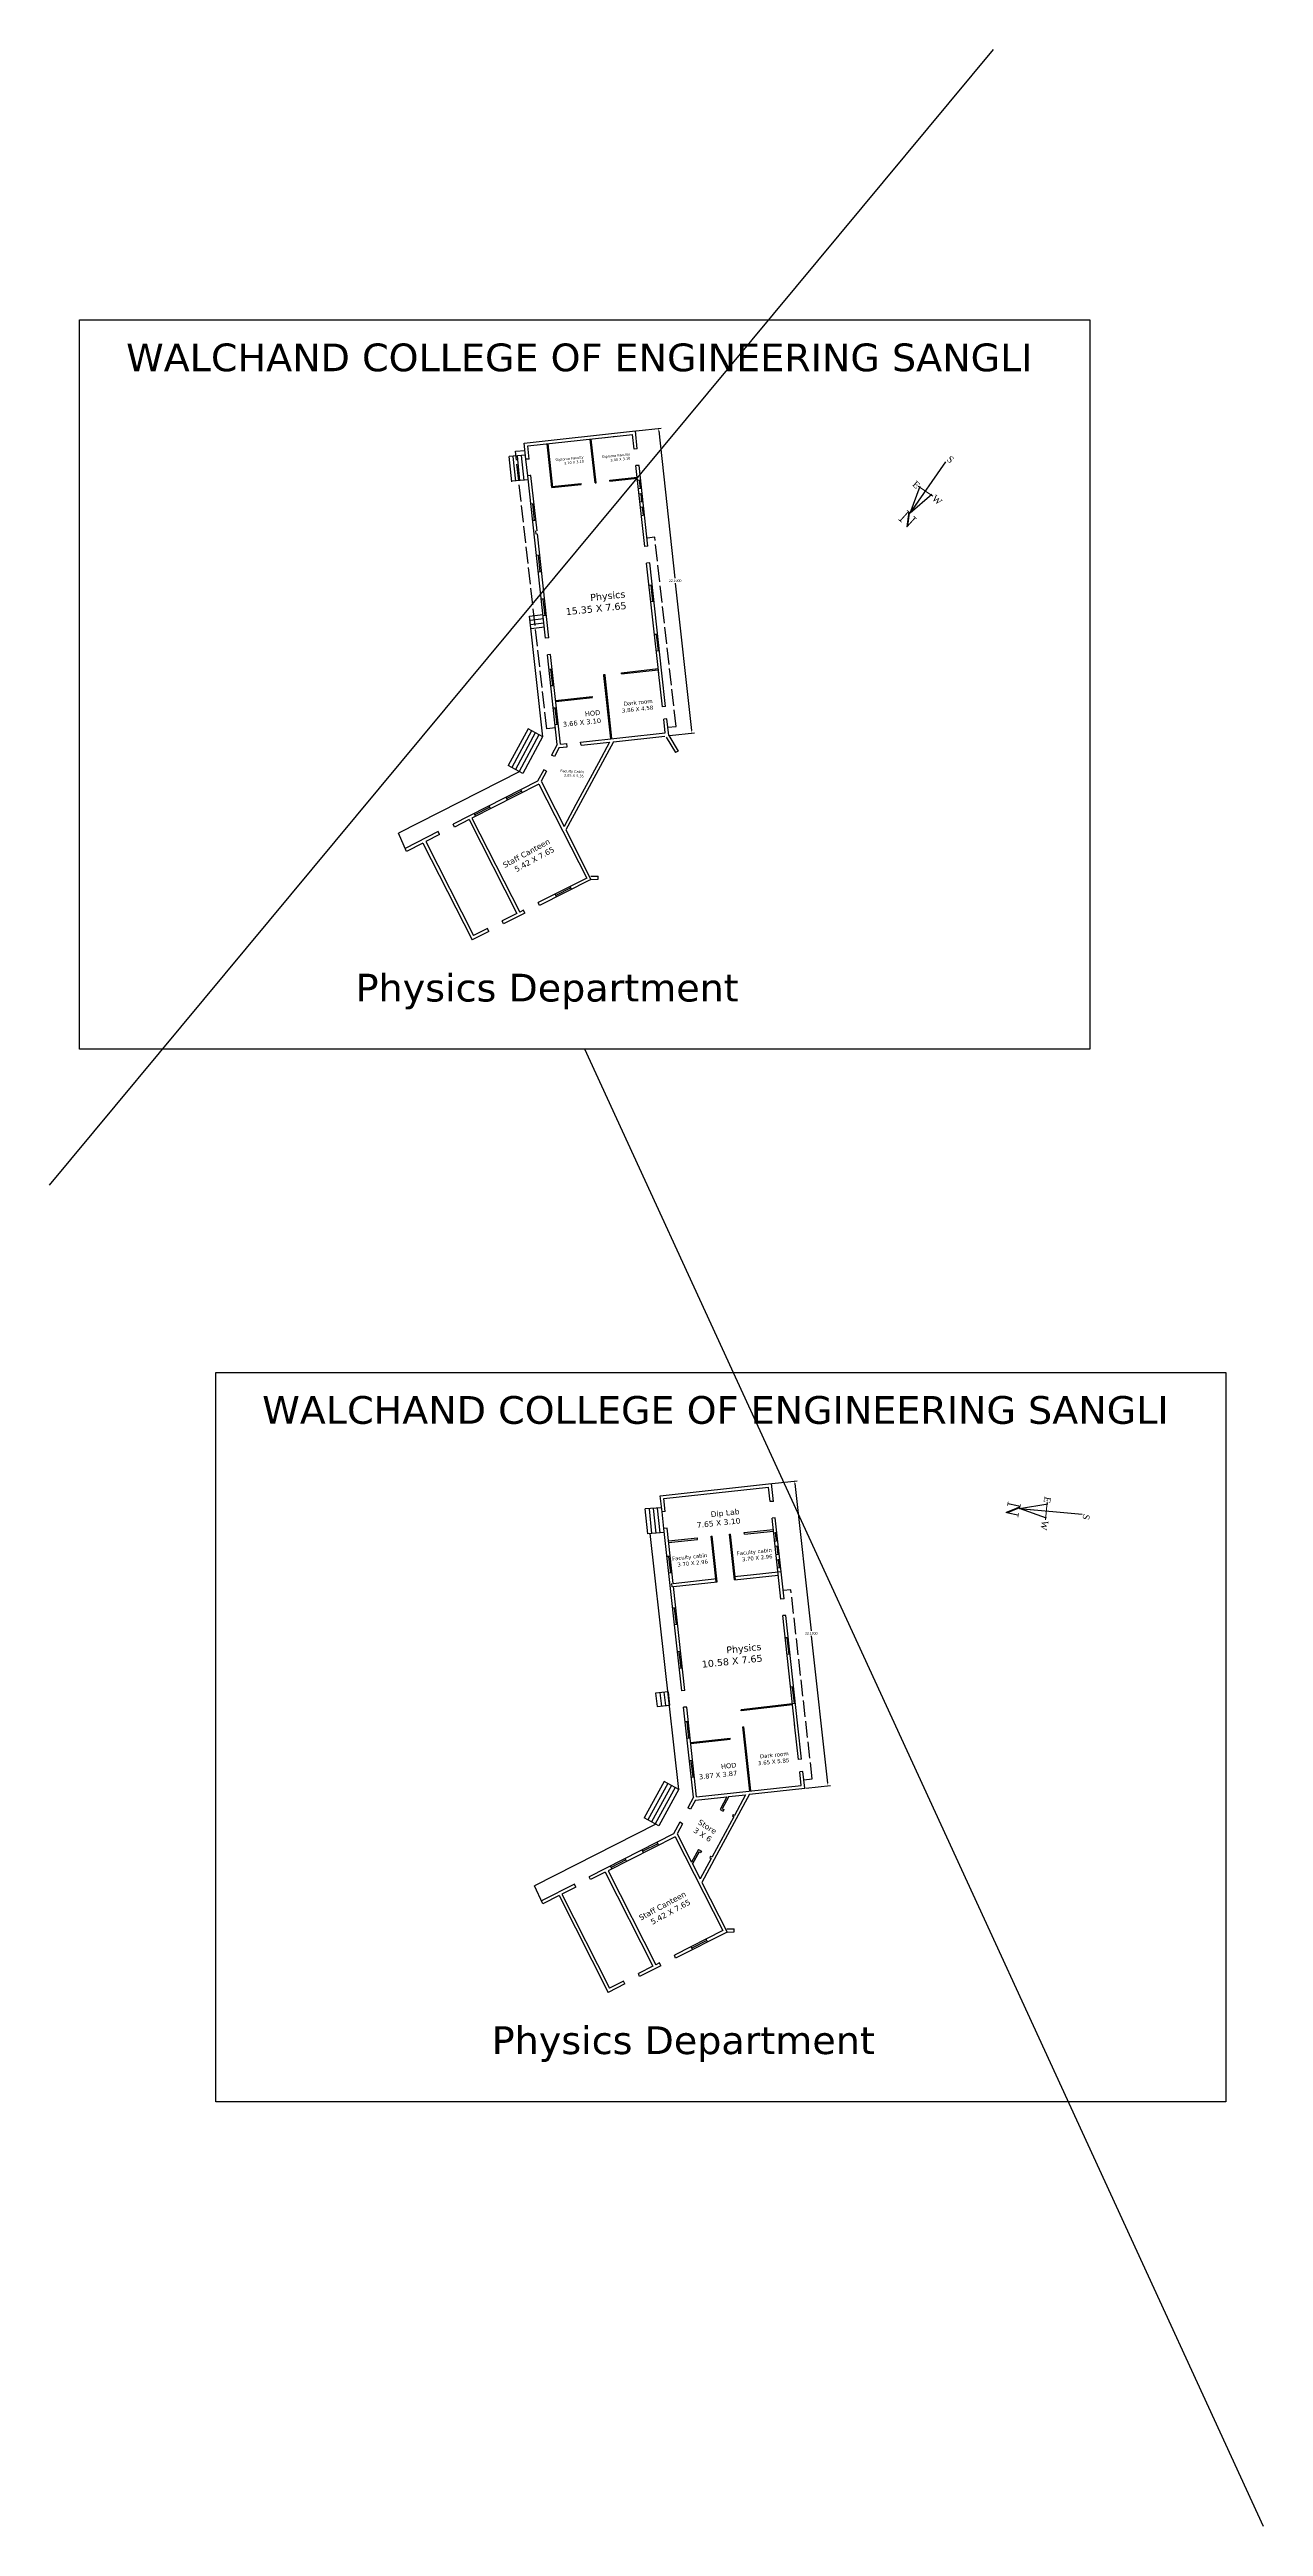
# Model space of a CAD drawing. Header units: inches. Extents: x 23 to 359, y -50 to 144.
# Drawn here: x 95.5 to 183, y -34.9 to 143.7 of the extents above; entities that cross this region are included whole.
import ezdxf

# ---------------------------------------------------------------- set-up
doc = ezdxf.new("R2010")
doc.units = ezdxf.units.IN
doc.header["$MEASUREMENT"] = 0
doc.linetypes.add('ACAD_ISO02W100', pattern=[15, 12, -3])
doc.layers.add('WALL', color=7, linetype='Continuous', lineweight=30)
doc.layers.add('window', color=7, linetype='Continuous', lineweight=13)
doc.styles.add('PRASAD', font='arial.ttf')
doc.dimstyles.get("Standard").update_dxf_attribs({"dimtxt": 0.18, "dimasz": 0.18, "dimexe": 0.18, "dimexo": 0.0625, "dimgap": 0.09, "dimtad": 0, "dimtih": 1, "dimtoh": 1, "dimdec": 4, "dimzin": 0, "dimdsep": 46, "dimtxsty": 'Standard', "dimcen": 0.09, "dimadec": 0, "dimazin": 0, "dimtfac": 1, "dimtdec": 4, "dimtofl": 0, "dimtmove": 0, "dimatfit": 3, "dimfxl": 1, "dimtolj": 1, "dimtzin": 0, "dimarcsym": 0})

# ---------------------------------------------------------------- blocks, each defined once
blk = doc.blocks.new('*D7')
at = {"color": 0, "lineweight": -2}
for p, q in [((137.81, 116.17), (139.6, 116.36)), ((139.44, 116.17), (140.6, 105.54)), ((141.81, 94.56), (140.64, 105.18)), ((140.22, 94.2), (142.01, 94.4))]:
    blk.add_line(p, q, dxfattribs=at)
at = {"color": 0}
for points in [[(139.47, 116.17), (139.41, 116.16), (139.42, 116.34)], [(141.84, 94.56), (141.78, 94.55), (141.83, 94.38)]]:
    blk.add_solid(points, dxfattribs=at)
at = {"layer": 'Defpoints', "color": 0}
for p in [(137.75, 116.16), (139.42, 116.34), (140.16, 94.19)]:
    blk.add_point(p, dxfattribs=at)
at = {"color": 0, "insert": (140.62, 105.36), "char_height": 0.18, "attachment_point": 5}
blk.add_mtext('\\A1;22.1000', dxfattribs=at)
blk = doc.blocks.new('*D11')
at = {"color": 0, "lineweight": -2}
for p, q in [((147.62, 40.27), (149.41, 40.47)), ((149.25, 40.27), (150.42, 29.64)), ((151.62, 18.66), (150.45, 29.28)), ((150.03, 18.3), (151.82, 18.5))]:
    blk.add_line(p, q, dxfattribs=at)
at = {"color": 0}
for points in [[(149.28, 40.27), (149.22, 40.27), (149.23, 40.45)], [(151.65, 18.66), (151.59, 18.66), (151.64, 18.48)]]:
    blk.add_solid(points, dxfattribs=at)
at = {"layer": 'Defpoints', "color": 0}
for p in [(147.56, 40.27), (149.23, 40.45), (149.97, 18.3)]:
    blk.add_point(p, dxfattribs=at)
at = {"color": 0, "insert": (150.43, 29.46), "char_height": 0.18, "attachment_point": 5}
blk.add_mtext('\\A1;22.1000', dxfattribs=at)

msp = doc.modelspace()

# ---------------------------------------------------------------- linework, layer by layer
for p, q in [((95.50838, 61.77374), (163.56645, 143.66546)), ((129.73518, 115.28324), (137.74717, 116.16163)), ((137.88793, 114.87771), (137.74717, 116.16163)), ((129.82988, 114.41945), (128.6426, 114.3276)), ((128.83262, 112.50483), (128.6426, 114.3276)), ((129.131, 112.53594), (128.9443, 114.32687)), ((129.42938, 112.56704), (129.24269, 114.35798)), ((129.72777, 112.59815), (129.54107, 114.38908)), ((129.86259, 114.12108), (129.73518, 115.28324)), ((129.98888, 115.07967), (137.54361, 115.90793)), ((130.09202, 114.13883), (129.98888, 115.07967)), ((130.06889, 114.43794), (130.05931, 114.4372)), ((131.72655, 112.07616), (131.38054, 115.23225)), ((131.80111, 112.08433), (131.45509, 115.24042)), ((134.84288, 112.41782), (134.49686, 115.5739)), ((134.91743, 112.42599), (134.57142, 115.58208)), ((135.60019, 115.70252), (136.34411, 115.79782)), ((137.6585, 114.85996), (137.54361, 115.90793)), ((137.88793, 114.87771), (137.6585, 114.85996)), ((130.02615, 112.62925), (128.8293, 112.53667)), ((130.09202, 114.13883), (129.86259, 114.12108)), ((129.99344, 112.92762), (129.86259, 114.12108)), ((130.22287, 112.94537), (129.99344, 112.92762)), ((131.27666, 101.22305), (129.99344, 112.92762)), ((130.18458, 112.9424), (130.175, 112.94166)), ((130.65911, 108.9663), (130.22287, 112.94537)), ((135.9033, 112.60952), (137.88145, 112.8264)), ((135.91148, 112.53497), (135.9033, 112.60952)), ((135.91148, 112.53497), (137.88962, 112.75184)), ((138.01878, 113.68425), (137.78935, 113.6665)), ((138.4287, 107.83486), (137.78935, 113.6665)), ((138.13537, 112.62081), (137.90748, 112.58899)), ((138.65813, 107.85261), (138.01878, 113.68425)), ((138.0251, 112.60541), (138.09086, 112.00877)), ((130.44629, 110.90751), (130.21686, 110.88976)), ((130.32945, 110.89847), (130.46043, 109.70502)), ((131.71838, 112.15071), (133.84066, 112.38339)), ((131.72655, 112.07616), (133.84884, 112.30883)), ((133.84884, 112.30883), (133.84066, 112.38339)), ((134.84288, 112.41782), (134.91743, 112.42599)), ((138.20079, 112.02412), (137.9729, 111.9923)), ((138.24193, 111.64889), (138.01404, 111.61707)), ((138.30734, 111.0522), (138.07945, 111.02038)), ((138.13222, 111.63357), (138.19799, 111.03693)), ((130.57713, 109.71405), (130.3477, 109.6963)), ((130.5429, 108.95356), (130.56799, 108.72494)), ((138.34837, 110.678), (138.12048, 110.64618)), ((138.41379, 110.08131), (138.1859, 110.04949)), ((138.23923, 110.66276), (138.305, 110.06612)), ((130.85315, 107.19643), (130.62372, 107.17868)), ((131.5061, 101.2408), (130.68418, 108.73767)), ((130.73673, 107.18742), (130.86771, 105.99397)), ((138.65813, 107.85261), (138.4287, 107.83486)), ((130.984, 106.00297), (130.75456, 105.98522)), ((138.78897, 106.65915), (138.55954, 106.6414)), ((139.43304, 98.67403), (138.55954, 106.6414)), ((139.66247, 98.69177), (138.78897, 106.65915)), ((131.19862, 104.04539), (130.96918, 104.02764)), ((131.08255, 104.03641), (131.21353, 102.84296)), ((138.96561, 105.04802), (138.73618, 105.03027)), ((138.85903, 105.03978), (138.99058, 103.84637)), ((139.09645, 103.85456), (138.86702, 103.83681)), ((130.11531, 102.81456), (131.07824, 102.93206)), ((131.0813, 94.10446), (130.12622, 102.8159)), ((130.15164, 102.51677), (131.11457, 102.63427)), ((130.18798, 102.21898), (131.15091, 102.33647)), ((130.22431, 101.92119), (131.18724, 102.03868)), ((130.22431, 101.92119), (131.18724, 102.03868)), ((131.32946, 102.85193), (131.10003, 102.83418)), ((131.5061, 101.2408), (131.27666, 101.22305)), ((131.63694, 100.04734), (131.40751, 100.02959)), ((132.11861, 93.5435), (131.40751, 100.02959)), ((132.34724, 93.56857), (131.63694, 100.04734)), ((139.35499, 101.49636), (139.12556, 101.47862)), ((139.2505, 101.48828), (139.38205, 100.29487)), ((139.48584, 100.3029), (139.25641, 100.28515)), ((131.75317, 98.98718), (131.52374, 98.96943)), ((131.63767, 98.97824), (131.76865, 97.78479)), ((135.47813, 98.59471), (135.55268, 98.60289)), ((135.4863, 98.52016), (135.47813, 98.59471)), ((135.98544, 93.96744), (135.4863, 98.52016)), ((135.56086, 98.52833), (135.55268, 98.60289)), ((136.05999, 93.97561), (135.56086, 98.52833)), ((136.74553, 98.73366), (139.39466, 99.0241)), ((136.75371, 98.65911), (136.74553, 98.73366)), ((136.75371, 98.65911), (139.40283, 98.94955)), ((139.69679, 96.2683), (139.41767, 98.81427)), ((139.92545, 96.29311), (139.66247, 98.69177)), ((131.88402, 97.79371), (131.65458, 97.77597)), ((132.00122, 96.72465), (134.64538, 97.01455)), ((132.0094, 96.6501), (134.65355, 96.93999)), ((134.65355, 96.93999), (134.64538, 97.01455)), ((130.00752, 94.68513), (128.58048, 92.04628)), ((131.0813, 94.10446), (130.00752, 94.68513)), ((132.06065, 96.18259), (131.83122, 96.16484)), ((131.94546, 96.17368), (132.07644, 94.98022)), ((132.1915, 94.98913), (131.96206, 94.97138)), ((139.92596, 96.29316), (139.69679, 96.2683)), ((140.02302, 95.39841), (139.79488, 95.37366)), ((139.90197, 94.39683), (139.79488, 95.37366)), ((140.15567, 94.19326), (140.02302, 95.39841)), ((140.08934, 94.79584), (140.69208, 94.85818)), ((130.27141, 94.54243), (128.84437, 91.90357)), ((130.53529, 94.39972), (129.10826, 91.76087)), ((130.79918, 94.25702), (129.37214, 91.61816)), ((131.06307, 94.11432), (129.63603, 91.47546)), ((132.11861, 93.5435), (131.71139, 92.79047)), ((132.26355, 93.32801), (131.9137, 92.68107)), ((132.26355, 93.32801), (132.83655, 93.39083)), ((132.34724, 93.56857), (132.80126, 93.61834)), ((132.83655, 93.39083), (132.80126, 93.61834)), ((136.16703, 93.75597), (133.78863, 89.35788)), ((133.79629, 93.72743), (139.90197, 94.39683)), ((133.83159, 93.49992), (133.79629, 93.72743)), ((133.83159, 93.49992), (134.54159, 93.57776)), ((134.54159, 93.57776), (135.88907, 93.7255)), ((135.88907, 93.7255), (135.08451, 92.2377)), ((136.16703, 93.75597), (139.87771, 94.16279)), ((139.96018, 94.07208), (140.64495, 92.96737)), ((140.15567, 94.19326), (140.84562, 93.08019)), ((140.84562, 93.08019), (140.64495, 92.96737)), ((129.4083, 91.59861), (120.66853, 87.15774)), ((129.63603, 91.47546), (128.58048, 92.04628)), ((131.14057, 91.73493), (130.69157, 90.90464)), ((131.34288, 91.62552), (130.95125, 90.90132)), ((131.34288, 91.62552), (131.14057, 91.73493)), ((131.9137, 92.68107), (131.71139, 92.79047)), ((135.08451, 92.2377), (133.46271, 89.23871)), ((130.69157, 90.90464), (124.60991, 87.81442)), ((130.79576, 90.6996), (125.96376, 88.24435)), ((128.52523, 89.54589), (128.43095, 89.75597)), ((129.54932, 90.19479), (128.47816, 89.65078)), ((129.59629, 90.09012), (129.50201, 90.3002)), ((130.79576, 90.6996), (134.23854, 83.92411)), ((130.95125, 90.90132), (131.98937, 88.85825)), ((133.78863, 89.35788), (132.73011, 87.40047)), ((124.70419, 87.60433), (124.60991, 87.81442)), ((125.75872, 88.14016), (124.70419, 87.60433)), ((125.75872, 88.14016), (129.2015, 81.36467)), ((125.96376, 88.24435), (129.40654, 81.46886)), ((126.22945, 88.37935), (126.13517, 88.58943)), ((127.25333, 89.02872), (126.18216, 88.48471)), ((127.30051, 88.92358), (127.20623, 89.13366)), ((131.98937, 88.85825), (132.60344, 87.64976)), ((133.46271, 89.23871), (132.60344, 87.64976)), ((121.25471, 85.85158), (120.66853, 87.15774)), ((123.53885, 87.27018), (121.16043, 86.06166)), ((122.43338, 86.45048), (121.25471, 85.85158)), ((122.43338, 86.45048), (125.98035, 79.46994)), ((123.63313, 87.0601), (122.63842, 86.55467)), ((122.63842, 86.55467), (126.0812, 79.77918)), ((123.63313, 87.0601), (123.53885, 87.27018)), ((132.73011, 87.40047), (134.54777, 83.82325)), ((134.54328, 84.0532), (135.05532, 84.06321)), ((135.05606, 83.83318), (135.05532, 84.06321)), ((134.23854, 83.92411), (130.74747, 82.15022)), ((134.54777, 83.82325), (130.84175, 81.94013)), ((132.06647, 82.56244), (131.97219, 82.77252)), ((133.09144, 83.20938), (132.0202, 82.66555)), ((133.13754, 83.10667), (133.04325, 83.31676)), ((134.54777, 83.82325), (135.05606, 83.83318)), ((129.2015, 81.36467), (128.15115, 80.83097)), ((128.24544, 80.62089), (128.15115, 80.83097)), ((129.77069, 81.3959), (128.24544, 80.62089)), ((129.67641, 81.60599), (129.40654, 81.46886)), ((129.77069, 81.3959), (129.67641, 81.60599)), ((130.84175, 81.94013), (130.74747, 82.15022)), ((127.17437, 80.07666), (125.98035, 79.46994)), ((127.08009, 80.28674), (126.0812, 79.77918)), ((127.17437, 80.07666), (127.08009, 80.28674)), ((183.03655, -34.93435), (134.09477, 71.58195)), ((139.54703, 39.38697), (147.55902, 40.26536)), ((139.67444, 38.22482), (139.54703, 39.38697)), ((139.80073, 39.18341), (147.35546, 40.01167)), ((147.47035, 38.96369), (147.35546, 40.01167)), ((147.69979, 38.98144), (147.55902, 40.26536)), ((139.64173, 38.52318), (138.45446, 38.43134)), ((138.64115, 36.6404), (138.45446, 38.43134)), ((138.94036, 36.66355), (138.75616, 38.43061)), ((139.23958, 36.68669), (139.05454, 38.46171)), ((139.53962, 36.70188), (139.35292, 38.49282)), ((139.90388, 38.24256), (139.67444, 38.22482)), ((139.80529, 37.03135), (139.67444, 38.22482)), ((139.90388, 38.24256), (139.80073, 39.18341)), ((139.88074, 38.54167), (139.87117, 38.54093)), ((147.69979, 38.98144), (147.47035, 38.96369)), ((147.83063, 37.78798), (147.6012, 37.77023)), ((148.24055, 31.9386), (147.6012, 37.77023)), ((148.46998, 31.95635), (147.83063, 37.78798)), ((139.838, 36.73299), (138.64115, 36.6404)), ((140.89315, 18.20819), (138.82171, 36.65437)), ((140.03472, 37.0491), (139.80529, 37.03135)), ((141.08852, 25.32679), (139.80529, 37.03135)), ((140.47096, 33.07004), (140.03472, 37.0491)), ((140.13585, 36.12672), (142.22334, 36.35558)), ((140.14838, 36.01241), (142.23587, 36.24127)), ((142.23587, 36.24127), (142.22334, 36.35558)), ((143.21738, 36.46456), (143.29194, 36.47274)), ((143.57757, 33.17925), (143.21738, 36.46456)), ((143.22992, 36.35025), (143.30447, 36.35842)), ((143.65212, 33.18742), (143.29194, 36.47274)), ((144.53449, 36.60897), (144.60904, 36.61714)), ((144.89467, 33.32365), (144.53449, 36.60897)), ((144.54702, 36.49465), (144.62158, 36.50282)), ((144.96923, 33.33182), (144.60904, 36.61714)), ((145.60309, 36.72612), (147.69058, 36.95498)), ((145.61562, 36.61181), (145.60309, 36.72612)), ((145.61562, 36.61181), (147.70311, 36.84067)), ((147.94722, 36.72454), (147.71933, 36.69272)), ((148.01264, 36.12786), (147.78475, 36.09604)), ((148.05378, 35.75262), (147.82589, 35.7208)), ((147.83695, 36.70915), (147.90272, 36.11251)), ((147.94407, 35.7373), (148.00984, 35.14067)), ((140.25814, 35.01124), (140.02871, 34.9935)), ((140.1413, 35.00221), (140.27228, 33.80875)), ((148.1192, 35.15594), (147.89131, 35.12412)), ((148.16022, 34.78173), (147.93233, 34.74991)), ((148.22564, 34.18505), (147.99775, 34.15323)), ((148.05108, 34.76649), (148.11685, 34.16986)), ((140.38899, 33.81778), (140.15955, 33.80003)), ((140.35475, 33.0573), (140.37984, 32.82867)), ((140.47096, 33.07004), (143.62705, 33.41605)), ((140.49603, 32.84141), (143.65212, 33.18742)), ((141.31795, 25.34453), (140.49603, 32.84141)), ((144.86961, 33.55228), (146.05784, 33.68255)), ((144.89467, 33.32365), (148.05076, 33.66967)), ((146.05784, 33.68255), (148.25433, 33.92336)), ((140.665, 31.30016), (140.43557, 31.28241)), ((140.54858, 31.29116), (140.67956, 30.0977)), ((148.46998, 31.95635), (148.24055, 31.9386)), ((148.60083, 30.76288), (148.37139, 30.74513)), ((149.24489, 22.77776), (148.37139, 30.74513)), ((149.47433, 22.79551), (148.60083, 30.76288)), ((140.79585, 30.1067), (140.56642, 30.08895)), ((148.77746, 29.15176), (148.54803, 29.13401)), ((148.67088, 29.14351), (148.80243, 27.9501)), ((141.01047, 28.14912), (140.78104, 28.13138)), ((140.8944, 28.14015), (141.02538, 26.94669)), ((141.14131, 26.95566), (140.91188, 26.93791)), ((148.90831, 27.95829), (148.67887, 27.94054)), ((140.10232, 25.2505), (139.20895, 25.14149)), ((139.20895, 25.14149), (139.32644, 24.17856)), ((139.20895, 25.14149), (139.32644, 24.17856)), ((139.50674, 25.17783), (139.62423, 24.2149)), ((139.80453, 25.21416), (139.92202, 24.25123)), ((140.10232, 25.2505), (140.21982, 24.28757)), ((141.31795, 25.34453), (141.08852, 25.32679)), ((149.16685, 25.6001), (148.93741, 25.58235)), ((149.06235, 25.59201), (149.1939, 24.3986)), ((139.32644, 24.17856), (140.21982, 24.28757)), ((141.44879, 24.15107), (141.21936, 24.13332)), ((141.93046, 17.64723), (141.21936, 24.13332)), ((142.15909, 17.6723), (141.44879, 24.15107)), ((149.06826, 24.38889), (145.3682, 23.95784)), ((145.37637, 23.88329), (145.3682, 23.95784)), ((149.07694, 24.31439), (145.37637, 23.88329)), ((149.29769, 24.40663), (149.06826, 24.38889)), ((141.56502, 23.09091), (141.33559, 23.07316)), ((141.44952, 23.08198), (141.5805, 21.88852)), ((141.69587, 21.89745), (141.46644, 21.8797)), ((141.72916, 21.5938), (144.58703, 21.90712)), ((141.73733, 21.51925), (144.59521, 21.83257)), ((144.59521, 21.83257), (144.58703, 21.90712)), ((145.5037, 22.72188), (145.57825, 22.73005)), ((146.01101, 18.0946), (145.5037, 22.72188)), ((146.08556, 18.10278), (145.57825, 22.73005)), ((149.50864, 20.37204), (149.22952, 22.918)), ((149.7373, 20.39684), (149.47433, 22.79551)), ((141.8725, 20.28632), (141.64307, 20.26857)), ((141.75732, 20.27741), (141.8883, 19.08396)), ((149.73782, 20.3969), (149.50864, 20.37204)), ((139.81938, 18.78886), (138.39234, 16.15001)), ((140.08326, 18.64616), (138.65622, 16.00731)), ((140.34715, 18.50346), (138.92011, 15.8646)), ((140.61103, 18.36075), (139.18399, 15.7219)), ((140.87492, 18.21805), (139.44788, 15.57919)), ((140.89315, 18.20819), (139.81938, 18.78886)), ((142.00335, 19.09286), (141.77392, 19.07511)), ((142.15909, 17.6723), (149.71382, 18.50056)), ((145.97888, 17.8597), (149.96752, 18.297)), ((149.83487, 19.50214), (149.60673, 19.4774)), ((149.71382, 18.50056), (149.60673, 19.4774)), ((149.96752, 18.297), (149.83487, 19.50214)), ((149.9012, 18.89957), (150.50393, 18.96191)), ((139.44788, 15.57919), (138.39234, 16.15001)), ((141.93046, 17.64723), (141.52324, 16.89421)), ((141.72555, 16.7848), (141.52324, 16.89421)), ((142.07541, 17.43175), (141.72555, 16.7848)), ((142.07541, 17.43175), (144.35344, 17.6815)), ((144.84166, 16.24028), (143.27456, 13.34244)), ((145.97888, 17.8597), (143.60048, 13.46161)), ((144.35344, 17.6815), (143.86088, 16.77066)), ((143.86088, 16.77066), (144.08187, 16.65115)), ((144.49242, 17.69673), (144.01674, 16.81712)), ((144.49242, 17.69673), (144.01674, 16.81712)), ((144.01674, 16.81712), (144.13658, 16.75231)), ((144.13658, 16.75231), (144.08187, 16.65115)), ((144.49242, 17.69673), (145.70093, 17.82923)), ((144.79629, 16.39555), (144.74159, 16.29439)), ((144.74159, 16.29439), (144.84166, 16.24028)), ((144.79629, 16.39555), (144.89636, 16.34144)), ((145.70093, 17.82923), (144.89636, 16.34144)), ((139.22015, 15.70235), (130.48038, 11.26147)), ((140.50342, 15.00838), (134.42176, 11.91815)), ((140.60761, 14.80333), (135.77562, 12.34808)), ((139.36117, 14.29852), (138.29001, 13.75451)), ((139.40814, 14.19385), (139.31386, 14.40394)), ((140.95242, 15.83866), (140.50342, 15.00838)), ((140.60761, 14.80333), (144.05039, 8.02784)), ((141.15473, 15.72926), (140.7631, 15.00505)), ((140.7631, 15.00505), (141.80123, 12.96199)), ((141.15473, 15.72926), (140.95242, 15.83866)), ((136.0413, 12.48308), (135.94702, 12.69317)), ((137.06518, 13.13246), (135.99402, 12.58844)), ((137.11236, 13.02732), (137.01808, 13.2374)), ((138.33708, 13.64962), (138.2428, 13.8597)), ((142.29379, 13.87282), (141.80123, 12.96199)), ((142.34024, 13.71696), (141.86456, 12.83734)), ((141.86456, 12.83734), (142.34024, 13.71696)), ((141.86456, 12.83734), (142.41529, 11.75349)), ((142.29379, 13.87282), (142.50783, 13.75708)), ((142.34024, 13.71696), (142.45312, 13.65592)), ((143.21986, 13.24128), (142.41529, 11.75349)), ((142.50783, 13.75708), (142.45312, 13.65592)), ((143.60048, 13.46161), (142.54196, 11.5042)), ((143.16754, 13.40032), (143.11284, 13.29916)), ((143.11284, 13.29916), (143.21986, 13.24128)), ((143.16754, 13.40032), (143.27456, 13.34244)), ((131.06656, 9.95531), (130.48038, 11.26147)), ((133.3507, 11.37392), (130.97228, 10.16539)), ((133.44498, 11.16384), (132.45028, 10.6584)), ((133.44498, 11.16384), (133.3507, 11.37392)), ((134.51604, 11.70807), (134.42176, 11.91815)), ((135.57057, 12.2439), (134.51604, 11.70807)), ((135.57057, 12.2439), (139.01335, 5.4684)), ((135.77562, 12.34808), (139.2184, 5.57259)), ((142.54196, 11.5042), (144.35963, 7.92698)), ((132.24523, 10.55422), (131.06656, 9.95531)), ((132.24523, 10.55422), (135.7922, 3.57368)), ((132.45028, 10.6584), (135.89306, 3.88291)), ((144.05039, 8.02784), (140.55933, 6.25395)), ((144.35963, 7.92698), (140.65361, 6.04387)), ((142.90329, 7.31311), (141.83205, 6.76929)), ((142.94939, 7.21041), (142.85511, 7.42049)), ((144.35513, 8.15694), (144.86717, 8.16694)), ((144.35963, 7.92698), (144.86791, 7.93691)), ((144.86791, 7.93691), (144.86717, 8.16694)), ((139.01335, 5.4684), (137.96301, 4.9347)), ((139.58254, 5.49964), (138.05729, 4.72462)), ((139.48826, 5.70972), (139.2184, 5.57259)), ((139.58254, 5.49964), (139.48826, 5.70972)), ((140.65361, 6.04387), (140.55933, 6.25395)), ((141.87833, 6.66618), (141.78404, 6.87626)), ((136.98623, 4.18039), (135.7922, 3.57368)), ((136.89194, 4.39047), (135.89306, 3.88291)), ((136.98623, 4.18039), (136.89194, 4.39047)), ((138.05729, 4.72462), (137.96301, 4.9347))]:
    msp.add_line(p, q)
at = {"linetype": 'ACAD_ISO02W100', "ltscale": 0.1}
for p, q in [((129.10308, 114.70245), (129.80089, 114.76255)), ((131.3654, 94.69042), (129.10308, 114.70245)), ((139.1531, 108.49299), (138.59757, 108.44032)), ((140.69208, 94.85818), (139.1531, 108.49299)), ((131.98888, 94.75355), (131.3654, 94.69042)), ((148.96495, 32.59672), (148.40942, 32.54406)), ((150.50393, 18.96191), (148.96495, 32.59672))]:
    msp.add_line(p, q, dxfattribs=at)
for points in [[(97.67859, 124.17842), (170.51096, 124.17842), (170.51096, 71.58195), (97.67859, 71.58195)], [(107.49044, 48.28215), (180.32281, 48.28215), (180.32281, -4.31432), (107.49044, -4.31432)]]:
    msp.add_lwpolyline(points, close=True)
at = {"layer": 'window'}
for p, q in [((159.18816, 111.45983), (158.1405, 112.18909)), ((167.3196, 37.6535), (167.43708, 38.92457))]:
    msp.add_line(p, q, dxfattribs=at)

# ---------------------------------------------------------------- texts
at = {"char_height": 2, "width": 174.942963, "attachment_point": 1}
for s, insert in [('{\\fVerdana|b0|i0|c0|p34;WALCHAND COLLEGE OF ENGINEERING SANGLI}', (101.02918, 122.46902)), ('{\\fVerdana|b0|i0|c0|p34;Physics Department}', (117.58046, 77.02471)), ('{\\fVerdana|b0|i0|c0|p34;WALCHAND COLLEGE OF ENGINEERING SANGLI}', (110.84104, 46.57276)), ('{\\fVerdana|b0|i0|c0|p34;Physics Department}', (127.39231, 1.12845))]:
    msp.add_mtext(s, dxfattribs=dict(at, insert=insert))
at = {"attachment_point": 3}
for s, insert, char_height, width, rotation in [('{\\fVerdana|b0|i0|c0|p34;Diploma Faculty\\P3.10 X 3.10}', (134.00298, 114.3738), 0.1827716, 2.4313619, 5.9381567), ('{\\fVerdana|b0|i0|c0|p34;Diploma Faculty\\P3.00 X 3.10}', (137.34891, 114.59019), 0.1827716, 2.4313619, 5.9381567), ('{\\fVerdana|b0|i0|c0|p34;Physics\\P15.35 X 7.65}', (136.99006, 104.65975), 0.5, 5.3210924, 5.9381567), ('{\\fVerdana|b0|i0|c0|p34;Dark room\\P3.86 X 4.58}', (138.97215, 96.8429), 0.2867512, 3.8145746, 5.9381567), ('{\\fVerdana|b0|i0|c0|p34;HOD\\P3.66 X 3.10}', (135.19523, 96.04377), 0.3493277, 4.6470119, 5.9381567), ('{\\fVerdana|b0|i0|c0|p34;Faculty Cabin\\P3.05 X 5.35}', (134.0547, 91.66711), 0.1827716, 2.4313619, 357.1988846), ('{\\fVerdana|b0|i0|c0|p34;Staff Canteen\\P5.42 X 7.65}', (131.44687, 86.793), 0.4, 5.3210924, 28.5196597), ('{\\fVerdana|b0|i0|c0|p34;Dip Lab\\P7.65 X 3.10}', (145.23648, 38.45689), 0.4, 5.3210924, 5.9381567), ('{\\fVerdana|b0|i0|c0|p34;Faculty cabin\\P3.70 X 2.96}', (142.91453, 35.24402), 0.2785079, 3.7049155, 5.9381567), ('{\\fVerdana|b0|i0|c0|p34;Faculty cabin\\P3.70 X 2.96}', (147.57002, 35.62176), 0.2785079, 3.7049155, 5.9381567), ('{\\fVerdana|b0|i0|c0|p34;Physics\\P10.58 X 7.65}', (146.80191, 28.76348), 0.5, 5.3210924, 5.9381567), ('{\\fVerdana|b0|i0|c0|p34;HOD\\P3.87 X 3.87}', (145.00708, 20.14751), 0.3493277, 4.6470119, 5.9381567), ('{\\fVerdana|b0|i0|c0|p34;Dark room\\P3.65 X 5.85}', (148.784, 20.94663), 0.2867512, 3.8145746, 5.9381567), ('{\\fVerdana|b0|i0|c0|p34;Store\\P3 X 6}', (143.66264, 15.30416), 0.4, 5.3210924, 327.8325026), ('{\\fVerdana|b0|i0|c0|p34;Staff Canteen\\P5.42 X 7.65}', (141.25873, 10.89673), 0.4, 5.3210924, 28.5196597)]:
    msp.add_mtext(s, dxfattribs=dict(at, insert=insert, char_height=char_height, width=width, rotation=rotation))
at = {"layer": 'WALL', "char_height": 0.4786827, "width": 1.2082117, "attachment_point": 1, "style": 'PRASAD'}
for insert, rotation in [((160.47224, 114.42274), 318.2871295), ((170.53034, 37.99828), 257.8474869)]:
    msp.add_mtext('{\\fTimes New Roman|b0|i0|c0|p18;S}', dxfattribs=dict(at, insert=insert, rotation=rotation))
at = {"layer": 'window', "attachment_point": 1, "style": 'PRASAD'}
for s, insert, char_height, width, rotation in [('{\\fTimes New Roman|b0|i0|c0|p18;E}', (157.99876, 112.60951), 0.4786827, 1.2082117, 318.2871295), ('{\\fTimes New Roman|b0|i0|c0|p18;W}', (159.40784, 111.5943), 0.4786827, 1.2082117, 318.2871295), ('{\\fTimes New Roman|b0|i0|c0|p18;N}', (157.30928, 110.5039), 0.9573654, 2.4164234, 318.2871295), ('{\\fTimes New Roman|b0|i0|c0|p18;E}', (167.73286, 39.25527), 0.4786827, 1.2082117, 257.8474869), ('{\\fTimes New Roman|b0|i0|c0|p18;N}', (165.56117, 38.81622), 0.9573654, 2.4164234, 257.8474869), ('{\\fTimes New Roman|b0|i0|c0|p18;W}', (167.54494, 37.52875), 0.4786827, 1.2082117, 257.8474869)]:
    msp.add_mtext(s, dxfattribs=dict(at, insert=insert, char_height=char_height, width=width, rotation=rotation))

# ---------------------------------------------------------------- dimensions: what is measured, and where the dimension line sits
for p1, p2, picture, middle in [((140.15567, 94.19326), (137.74717, 116.16163), '*D7', (140.62292, 105.3607)), ((149.96752, 18.297), (147.55902, 40.26536), '*D11', (150.43477, 29.46443))]:
    dim = msp.add_aligned_dim(p1=p1, p2=p2, distance=-1.68152, dimstyle='Standard')
    dim.commit()
    dim.dimension.update_dxf_attribs({"geometry": picture, "text_midpoint": middle})

# ---------------------------------------------------------------- leaders
at = {"layer": 'window'}
for points in [[(157.56032, 110.2384), (160.14196, 113.94727)], [(165.45408, 38.46688), (169.95381, 38.051)]]:
    msp.add_leader(points, dimstyle='Standard', override={"dimasz": 2, "dimgap": 1, "dimtad": 0, "dimldrblk": 'Open30'}, dxfattribs=at)

doc.saveas('drawing.dxf')
